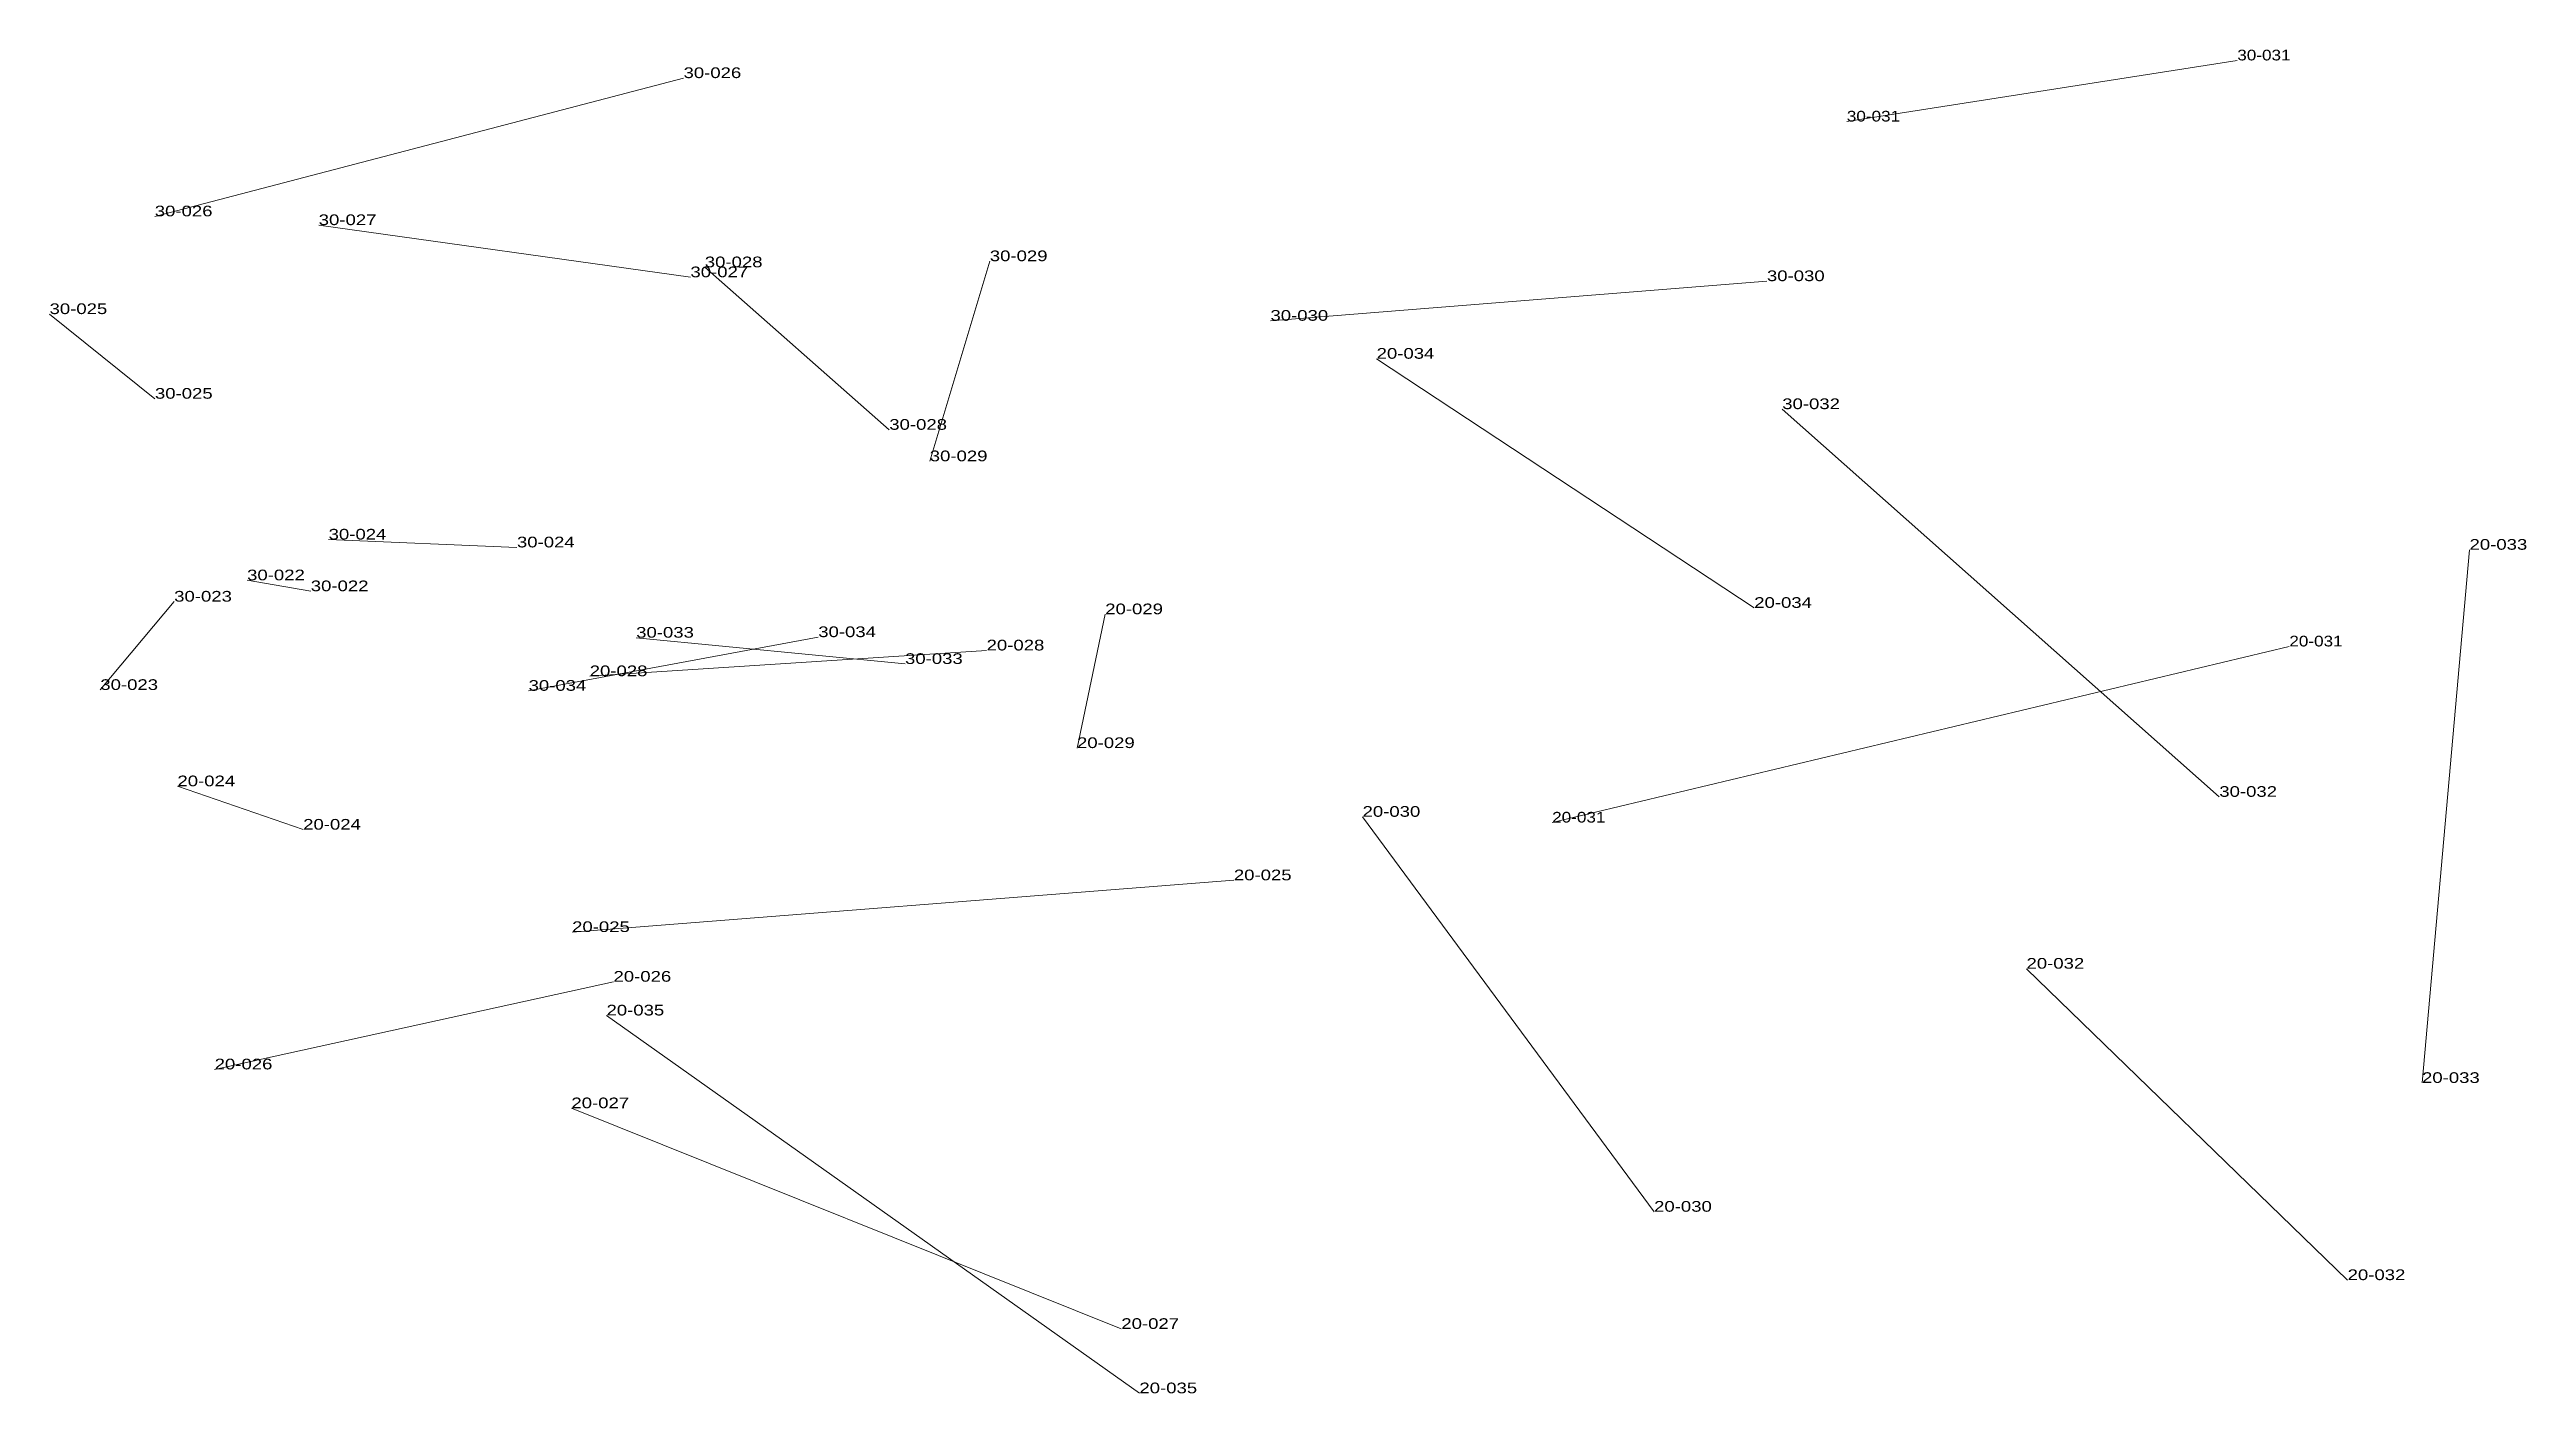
# Model space of a CAD drawing. Header units: metres. Extents: x 571156 to 607184, y 703608 to 727431.
# Drawn here: x 599935 to 600399.4, y 709283.3 to 709535.1 of the extents above; entities that cross this region are included whole.
import ezdxf

# ---------------------------------------------------------------- set-up
doc = ezdxf.new("R2010")
doc.units = ezdxf.units.M
doc.header["$LTSCALE"] = 0.8
doc.layers.add('60', color=7, linetype='Continuous', lineweight=13)
doc.layers.add('61', color=7, linetype='Continuous')

msp = doc.modelspace()

# ---------------------------------------------------------------- texts
at = {"layer": '60'}
for s, width, p in [('30-031', 1.2, (600345.16, 709533.07)), ('30-031', 1.2, (600345.16, 709533.07)), ('30-026', 1.3, (599954.69, 709503.85)), ('30-026', 1.3, (599954.69, 709503.85)), ('30-027', 1.3, (599985.43, 709502.21)), ('30-027', 1.3, (599985.43, 709502.21)), ('30-030', 1.3, (600256.97, 709491.71)), ('30-030', 1.3, (600256.97, 709491.71)), ('30-025', 1.3, (599934.96, 709485.54)), ('30-025', 1.3, (599934.96, 709485.54)), ('20-034', 1.3, (600183.79, 709477.17)), ('20-034', 1.3, (600183.79, 709477.17)), ('20-034', 1.3, (600183.79, 709477.17)), ('30-028', 1.3, (600092.41, 709463.86)), ('30-028', 1.3, (600092.41, 709463.86)), ('30-029', 1.3, (600100, 709457.96)), ('30-029', 1.3, (600100, 709457.96)), ('30-024', 1.3, (600022.6, 709441.82)), ('30-024', 1.3, (600022.6, 709441.82)), ('30-022', 1.3, (599972, 709435.65)), ('30-022', 1.3, (599972, 709435.65)), ('20-029', 1.3, (600132.9, 709429.29)), ('20-029', 1.3, (600132.9, 709429.29)), ('20-029', 1.3, (600132.9, 709429.29)), ('30-034', 1.3, (600079.09, 709425.01)), ('30-034', 1.3, (600079.09, 709425.01)), ('20-031', 1.2, (600354.92, 709423.26)), ('20-031', 1.2, (600354.92, 709423.26)), ('20-031', 1.2, (600354.92, 709423.26)), ('30-033', 1.3, (600095.36, 709419.98)), ('30-033', 1.3, (600095.36, 709419.98)), ('20-028', 1.3, (600110.66, 709422.51)), ('20-028', 1.3, (600110.66, 709422.51)), ('20-028', 1.3, (600110.66, 709422.51)), ('30-023', 1.3, (599944.48, 709415.11)), ('30-023', 1.3, (599944.48, 709415.11)), ('20-024', 1.3, (599958.94, 709397.06)), ('20-024', 1.3, (599958.94, 709397.06)), ('20-024', 1.3, (599958.94, 709397.06)), ('30-032', 1.3, (600341.79, 709395.08)), ('30-032', 1.3, (600341.79, 709395.08)), ('20-025', 1.3, (600157.02, 709379.44)), ('20-025', 1.3, (600157.02, 709379.44)), ('20-025', 1.3, (600157.02, 709379.44)), ('20-026', 1.3, (599965.92, 709344.01)), ('20-026', 1.3, (599965.92, 709344.01)), ('20-026', 1.3, (599965.92, 709344.01)), ('20-033', 1.3, (600379.8, 709341.47)), ('20-033', 1.3, (600379.8, 709341.47)), ('20-033', 1.3, (600379.8, 709341.47)), ('20-030', 1.3, (600235.81, 709317.34)), ('20-030', 1.3, (600235.81, 709317.34)), ('20-030', 1.3, (600235.81, 709317.34)), ('20-032', 1.3, (600365.85, 709304.53)), ('20-032', 1.3, (600365.85, 709304.53)), ('20-032', 1.3, (600365.85, 709304.53)), ('20-027', 1.3, (600135.92, 709295.38)), ('20-027', 1.3, (600135.92, 709295.38)), ('20-027', 1.3, (600135.92, 709295.38)), ('20-035', 1.3, (600139.31, 709283.32)), ('20-035', 1.3, (600139.31, 709283.32)), ('20-035', 1.3, (600139.31, 709283.32))]:
    msp.add_text(s, height=2, dxfattribs=dict(at, width=width)).set_placement(p)
at = {"layer": '61'}
for s, width, p in [('30-026', 1.3, (600053.83, 709529.76)), ('30-026', 1.3, (600053.83, 709529.76)), ('30-031', 1.2, (600271.95, 709521.62)), ('30-031', 1.2, (600271.95, 709521.62)), ('30-028', 1.3, (600057.82, 709494.31)), ('30-028', 1.3, (600057.82, 709494.31)), ('30-029', 1.3, (600111.26, 709495.45)), ('30-029', 1.3, (600111.26, 709495.45)), ('30-027', 1.3, (600055.13, 709492.44)), ('30-027', 1.3, (600055.13, 709492.44)), ('30-030', 1.3, (600163.88, 709484.29)), ('30-030', 1.3, (600163.88, 709484.29)), ('30-025', 1.3, (599954.72, 709469.68)), ('30-025', 1.3, (599954.72, 709469.68)), ('30-032', 1.3, (600259.84, 709467.73)), ('30-032', 1.3, (600259.84, 709467.73)), ('30-024', 1.3, (599987.29, 709443.29)), ('30-024', 1.3, (599987.29, 709443.29)), ('20-033', 1.3, (600388.71, 709441.38)), ('20-033', 1.3, (600388.71, 709441.38)), ('20-033', 1.3, (600388.71, 709441.38)), ('30-022', 1.3, (599983.94, 709433.61)), ('30-022', 1.3, (599983.94, 709433.61)), ('30-023', 1.3, (599958.33, 709431.66)), ('30-023', 1.3, (599958.33, 709431.66)), ('20-034', 1.3, (600254.59, 709430.49)), ('20-034', 1.3, (600254.59, 709430.49)), ('20-034', 1.3, (600254.59, 709430.49)), ('30-033', 1.3, (600044.95, 709424.9)), ('30-033', 1.3, (600044.95, 709424.9)), ('30-034', 1.3, (600024.78, 709414.95)), ('30-034', 1.3, (600024.78, 709414.95)), ('20-028', 1.3, (600036.24, 709417.69)), ('20-028', 1.3, (600036.24, 709417.69)), ('20-028', 1.3, (600036.24, 709417.69)), ('20-029', 1.3, (600127.61, 709404.22)), ('20-029', 1.3, (600127.61, 709404.22)), ('20-029', 1.3, (600127.61, 709404.22)), ('20-030', 1.3, (600181.15, 709391.34)), ('20-030', 1.3, (600181.15, 709391.34)), ('20-030', 1.3, (600181.15, 709391.34)), ('20-024', 1.3, (599982.51, 709388.93)), ('20-024', 1.3, (599982.51, 709388.93)), ('20-024', 1.3, (599982.51, 709388.93)), ('20-031', 1.2, (600216.7, 709390.26)), ('20-031', 1.2, (600216.7, 709390.26)), ('20-031', 1.2, (600216.7, 709390.26)), ('20-025', 1.3, (600032.94, 709369.75)), ('20-025', 1.3, (600032.94, 709369.75)), ('20-025', 1.3, (600032.94, 709369.75)), ('20-032', 1.3, (600305.64, 709362.88)), ('20-032', 1.3, (600305.64, 709362.88)), ('20-032', 1.3, (600305.64, 709362.88)), ('20-026', 1.3, (600040.7, 709360.44)), ('20-026', 1.3, (600040.7, 709360.44)), ('20-026', 1.3, (600040.7, 709360.44)), ('20-035', 1.3, (600039.39, 709354.11)), ('20-035', 1.3, (600039.39, 709354.11)), ('20-035', 1.3, (600039.39, 709354.11)), ('20-027', 1.3, (600032.81, 709336.73)), ('20-027', 1.3, (600032.81, 709336.73)), ('20-027', 1.3, (600032.81, 709336.73))]:
    msp.add_text(s, height=2, dxfattribs=dict(at, width=width)).set_placement(p)

# ---------------------------------------------------------------- linework, layer by layer
at = {"layer": '60'}
for p, q in [((600271.95, 709521.62), (600345.16, 709533.07)), ((600271.95, 709521.62), (600345.16, 709533.07)), ((600053.83, 709529.76), (599954.69, 709503.85)), ((600053.83, 709529.76), (599954.69, 709503.85)), ((600055.13, 709492.44), (599985.43, 709502.21)), ((600055.13, 709492.44), (599985.43, 709502.21)), ((600111.26, 709495.45), (600100, 709457.96)), ((600111.26, 709495.45), (600100, 709457.96)), ((600057.82, 709494.31), (600092.41, 709463.86)), ((600057.82, 709494.31), (600092.41, 709463.86)), ((600163.88, 709484.29), (600256.97, 709491.71)), ((600163.88, 709484.29), (600256.97, 709491.71)), ((599954.72, 709469.68), (599934.96, 709485.54)), ((599954.72, 709469.68), (599934.96, 709485.54)), ((600254.59, 709430.49), (600183.79, 709477.17)), ((600254.59, 709430.49), (600183.79, 709477.17)), ((600254.59, 709430.49), (600183.79, 709477.17)), ((600259.84, 709467.73), (600341.79, 709395.08)), ((600259.84, 709467.73), (600341.79, 709395.08)), ((599987.29, 709443.29), (600022.6, 709441.82)), ((599987.29, 709443.29), (600022.6, 709441.82)), ((600388.71, 709441.38), (600379.8, 709341.47)), ((600388.71, 709441.38), (600379.8, 709341.47)), ((600388.71, 709441.38), (600379.8, 709341.47)), ((599983.94, 709433.61), (599972, 709435.65)), ((599983.94, 709433.61), (599972, 709435.65)), ((599958.33, 709431.66), (599944.48, 709415.11)), ((599958.33, 709431.66), (599944.48, 709415.11)), ((600024.78, 709414.95), (600079.09, 709425.01)), ((600024.78, 709414.95), (600079.09, 709425.01)), ((600127.61, 709404.22), (600132.9, 709429.29)), ((600127.61, 709404.22), (600132.9, 709429.29)), ((600127.61, 709404.22), (600132.9, 709429.29)), ((600036.24, 709417.69), (600110.66, 709422.51)), ((600036.24, 709417.69), (600110.66, 709422.51)), ((600036.24, 709417.69), (600110.66, 709422.51)), ((600044.95, 709424.9), (600095.36, 709419.98)), ((600044.95, 709424.9), (600095.36, 709419.98)), ((600216.7, 709390.26), (600354.92, 709423.26)), ((600216.7, 709390.26), (600354.92, 709423.26)), ((600216.7, 709390.26), (600354.92, 709423.26)), ((599982.51, 709388.93), (599958.94, 709397.06)), ((599982.51, 709388.93), (599958.94, 709397.06)), ((599982.51, 709388.93), (599958.94, 709397.06)), ((600181.15, 709391.34), (600235.81, 709317.34)), ((600181.15, 709391.34), (600235.81, 709317.34)), ((600181.15, 709391.34), (600235.81, 709317.34)), ((600032.94, 709369.75), (600157.02, 709379.44)), ((600032.94, 709369.75), (600157.02, 709379.44)), ((600032.94, 709369.75), (600157.02, 709379.44)), ((600040.7, 709360.44), (599965.92, 709344.01)), ((600040.7, 709360.44), (599965.92, 709344.01)), ((600040.7, 709360.44), (599965.92, 709344.01)), ((600305.64, 709362.88), (600365.85, 709304.53)), ((600305.64, 709362.88), (600365.85, 709304.53)), ((600305.64, 709362.88), (600365.85, 709304.53)), ((600039.39, 709354.11), (600139.31, 709283.32)), ((600039.39, 709354.11), (600139.31, 709283.32)), ((600039.39, 709354.11), (600139.31, 709283.32)), ((600032.81, 709336.73), (600135.92, 709295.38)), ((600032.81, 709336.73), (600135.92, 709295.38)), ((600032.81, 709336.73), (600135.92, 709295.38))]:
    msp.add_line(p, q, dxfattribs=at)

msp.set_redraw_order([(e.dxf.handle, doc.entitydb.next_handle()) for e in msp.query("TEXT MTEXT ATTDEF DIMENSION ARC_DIMENSION")])  # texts and dimensions are drawn at this point

doc.saveas('drawing.dxf')
